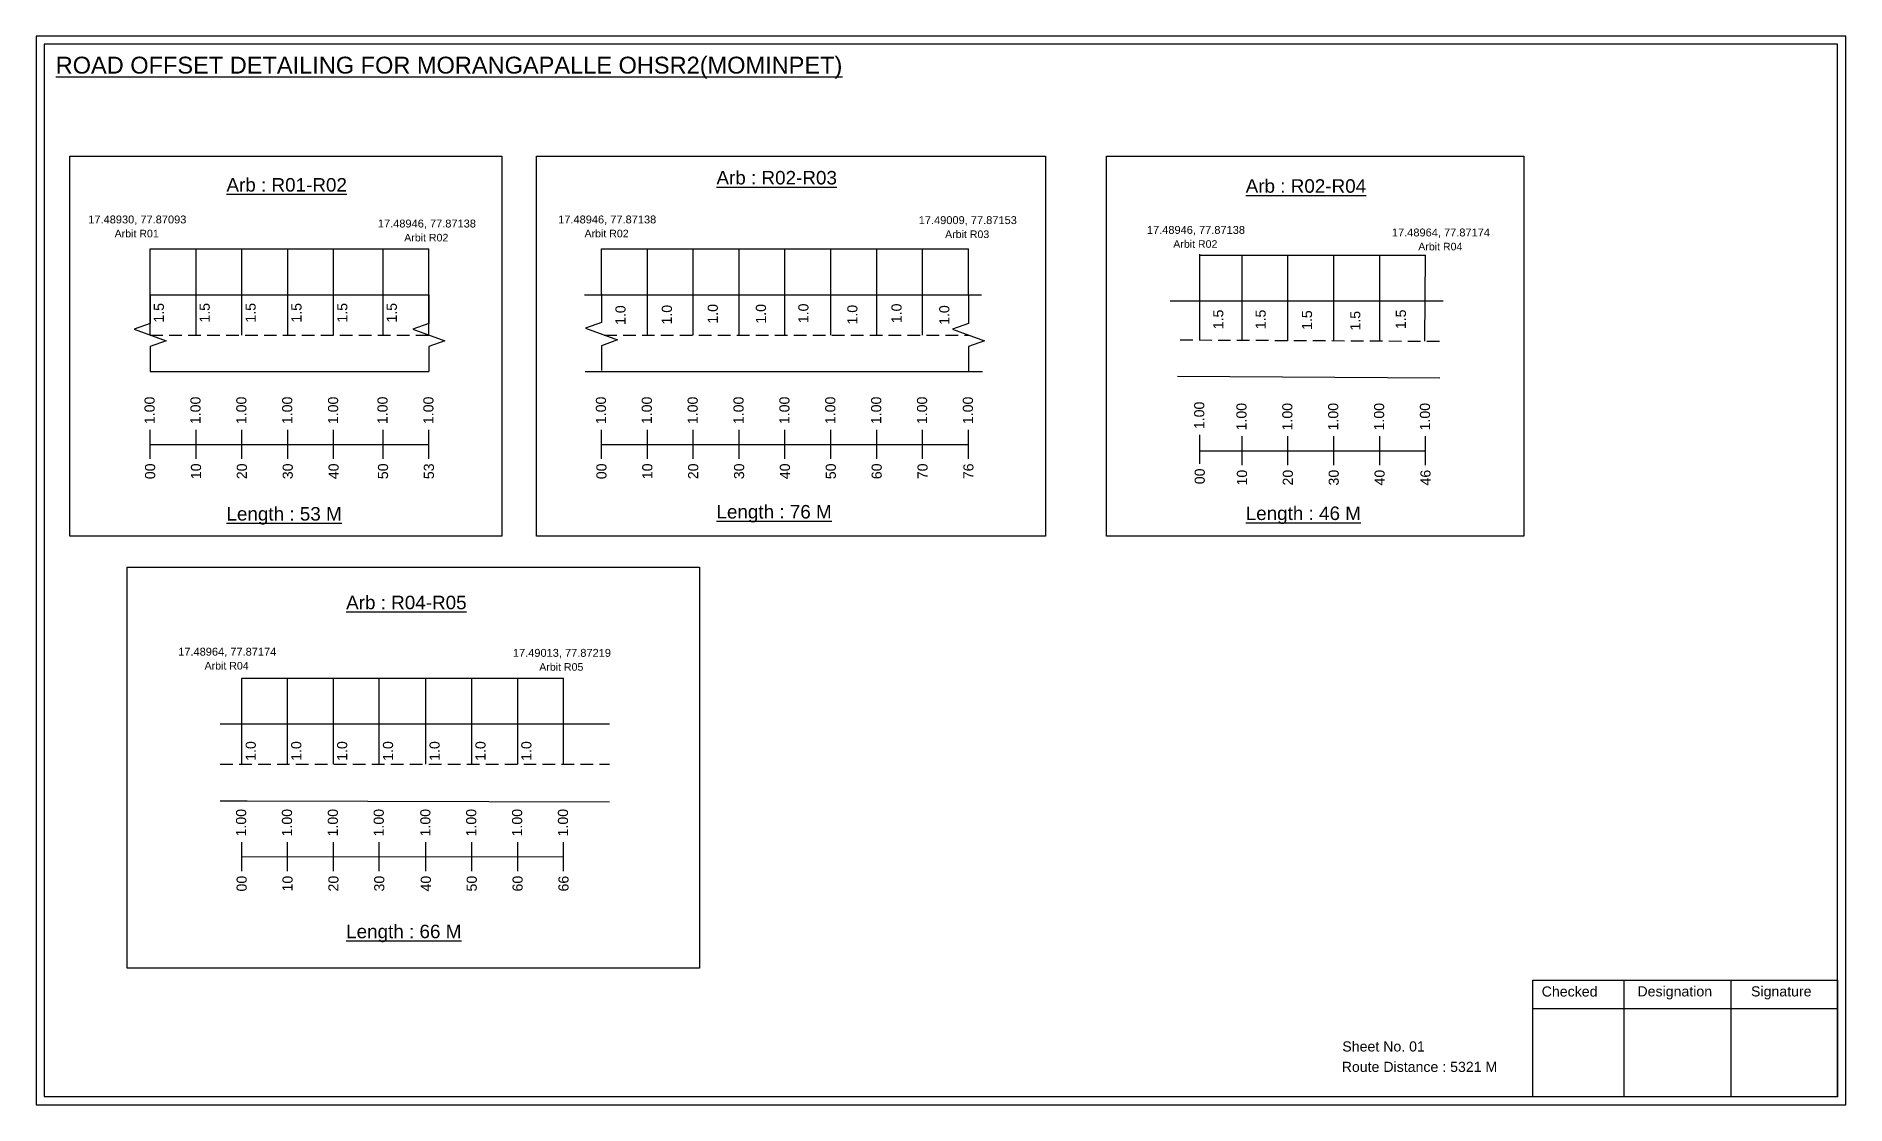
# Model space of a CAD drawing. Header units: inches. Extents: x 857 to 9621, y 2149 to 3662.
# Drawn here: x 4328 to 4864, y 2251 to 2568 of the extents above; entities that cross this region are included whole.
import ezdxf

# ---------------------------------------------------------------- set-up
doc = ezdxf.new("R2010")
doc.units = ezdxf.units.IN
doc.header["$MEASUREMENT"] = 0
doc.linetypes.add('DASHED2', pattern=[0.375, 0.25, -0.125])
doc.layers.add('PDF_Geometry', color=7, linetype='Continuous')
doc.layers.add('PDF_Text', color=5, linetype='Continuous')
doc.styles.add('PDF Arial', font='arial.ttf')
doc.styles.get("Standard").update_dxf_attribs({"font": 'arial.ttf'})

msp = doc.modelspace()

# ---------------------------------------------------------------- texts
at = {"color": 242, "true_color": 0xcd2027}
for s, height, p in [('%%UROAD OFFSET DETAILING FOR MORANGAPALLE OHSR2(MOMINPET)', 5, (4333.64, 2556.61)), ('%%UArb : R02-R03', 4, (4529.53, 2523.75)), ('%%UArb : R01-R02', 4, (4384.27, 2521.63)), ('%%UArb : R02-R04', 4, (4686.43, 2521.29)), ('%%ULength : 53 M', 4, (4384.27, 2424.13)), ('%%ULength : 76 M', 4, (4529.53, 2424.75)), ('%%ULength : 46 M', 4, (4686.43, 2424.29)), ('%%UArb : R04-R05', 4, (4419.75, 2397.85)), ('%%ULength : 66 M', 4, (4419.75, 2300.35))]:
    msp.add_text(s, height=height, dxfattribs=at).set_placement(p)
at = {"color": 5}
for s, height, p in [('17.48930, 77.87093', 2.34, (4343.3, 2512.2)), ('17.48946, 77.87138', 2.34, (4429.15, 2510.99)), ('17.48946, 77.87138', 2.34, (4482.6, 2512.2)), ('17.49009, 77.87153', 2.34, (4589.5, 2512)), ('17.48946, 77.87138', 2.34, (4657.14, 2509.1)), ('17.48964, 77.87174', 2.34, (4729.77, 2508.34)), ('Arbit R01', 2.246, (4351.12, 2508.07)), ('Arbit R02', 2.246, (4436.97, 2506.86)), ('Arbit R02', 2.246, (4490.42, 2508.08)), ('Arbit R03', 2.246, (4597.32, 2507.87)), ('Arbit R02', 2.246, (4664.96, 2504.97)), ('Arbit R04', 2.246, (4737.59, 2504.22)), ('17.48964, 77.87174', 2.34, (4369.96, 2384.1)), ('Arbit R04', 2.246, (4377.78, 2379.98)), ('17.49013, 77.87219', 2.34, (4469.18, 2383.75)), ('Arbit R05', 2.246, (4477, 2379.62))]:
    msp.add_text(s, height=height, dxfattribs=at).set_placement(p)
for s, p in [('1.5', (4365.72, 2482.79)), ('1.5', (4379.32, 2482.79)), ('1.5', (4392.92, 2482.79)), ('1.5', (4406.52, 2482.79)), ('1.5', (4420.12, 2482.79)), ('1.5', (4434.78, 2482.8)), ('1.0', (4502.58, 2482.1)), ('1.0', (4516.33, 2482.23)), ('1.0', (4529.95, 2482.49)), ('1.0', (4544.21, 2482.49)), ('1.0', (4556.8, 2482.62)), ('1.0', (4571.32, 2482.23)), ('1.0', (4584.42, 2482.62)), ('1.0', (4598.58, 2482.12)), ('1.5', (4679.79, 2480.83)), ('1.5', (4692.36, 2480.83)), ('1.5', (4706.1, 2480.63)), ('1.5', (4720.41, 2480.44)), ('1.5', (4733.93, 2480.85)), ('1.0', (4392.96, 2352.91)), ('1.0', (4406.46, 2352.91)), ('1.0', (4420.06, 2352.91)), ('1.0', (4433.66, 2352.91)), ('1.0', (4447.47, 2352.91)), ('1.0', (4461.07, 2352.91)), ('1.0', (4474.67, 2352.91))]:
    msp.add_text(s, height=3, rotation=90).set_placement(p)
at = {"color": 217, "true_color": 0x93278f}
for s, p in [('1.00', (4362.98, 2452.71)), ('1.00', (4376.58, 2452.71)), ('1.00', (4390.18, 2452.71)), ('1.00', (4403.78, 2452.71)), ('1.00', (4417.38, 2452.71)), ('1.00', (4432.03, 2452.72)), ('1.00', (4445.63, 2452.72)), ('1.00', (4496.78, 2452.71)), ('1.00', (4510.38, 2452.71)), ('1.00', (4523.98, 2452.71)), ('1.00', (4537.58, 2452.71)), ('1.00', (4551.18, 2452.71)), ('1.00', (4564.78, 2452.71)), ('1.00', (4578.38, 2452.71)), ('1.00', (4591.98, 2452.71)), ('1.00', (4605.58, 2452.71)), ('1.00', (4674.15, 2451.22)), ('1.00', (4686.67, 2450.84)), ('1.00', (4700.27, 2450.84)), ('1.00', (4713.87, 2450.84)), ('1.00', (4727.47, 2450.84)), ('1.00', (4741.07, 2450.84)), ('00', (4363.13, 2436.39)), ('10', (4376.73, 2436.39)), ('20', (4390.33, 2436.39)), ('30', (4403.93, 2436.39)), ('40', (4417.53, 2436.39)), ('50', (4432.18, 2436.4)), ('53', (4445.78, 2436.4)), ('00', (4496.93, 2436.39)), ('10', (4510.53, 2436.39)), ('20', (4524.13, 2436.39)), ('30', (4537.73, 2436.39)), ('40', (4551.33, 2436.39)), ('50', (4564.93, 2436.39)), ('60', (4578.53, 2436.39)), ('70', (4592.13, 2436.39)), ('76', (4605.73, 2436.39)), ('00', (4674.3, 2434.9)), ('10', (4686.82, 2434.52)), ('20', (4700.42, 2434.52)), ('30', (4714.02, 2434.52)), ('40', (4727.62, 2434.52)), ('46', (4741.22, 2434.52)), ('1.00', (4390.11, 2330.51)), ('1.00', (4403.71, 2330.51)), ('1.00', (4417.31, 2330.51)), ('1.00', (4430.91, 2330.51)), ('1.00', (4444.73, 2330.51)), ('1.00', (4458.33, 2330.51)), ('1.00', (4471.93, 2330.51)), ('1.00', (4485.53, 2330.51)), ('00', (4390.27, 2314.19)), ('10', (4403.87, 2314.19)), ('20', (4417.47, 2314.19)), ('30', (4431.07, 2314.19)), ('40', (4444.88, 2314.19)), ('50', (4458.48, 2314.19)), ('60', (4472.08, 2314.19)), ('66', (4485.68, 2314.19))]:
    msp.add_text(s, height=3, rotation=90, dxfattribs=at).set_placement(p)
for s, p in [('Sheet No. 01', (4715.08, 2266.77)), ('Route Distance : 5321 M', (4714.89, 2260.72))]:
    msp.add_text(s, height=3).set_placement(p)
at = {"layer": 'PDF_Text', "color": 7, "attachment_point": 7, "style": 'PDF Arial'}
for s, insert, char_height in [('Checked', (4774.18, 2283.02), 3.001), ('Designation', (4802.56, 2282.19), 3.0006), ('Signature', (4836.24, 2282.19), 3.001)]:
    msp.add_mtext(s, dxfattribs=dict(at, insert=insert, char_height=char_height))

# ---------------------------------------------------------------- linework, layer by layer
at = {"color": 5}
for p, q in [((4361.65, 2504.65), (4444.31, 2504.65)), ((4495.45, 2504.65), (4604.25, 2504.65)), ((4672.82, 2502.78), (4739.75, 2502.78)), ((4388.79, 2377.44), (4484.21, 2377.44))]:
    msp.add_line(p, q, dxfattribs=at)
for p, q in [((4361.65, 2479.12), (4361.65, 2504.65)), ((4375.25, 2479.12), (4375.25, 2504.65)), ((4388.85, 2479.12), (4388.85, 2504.65)), ((4402.45, 2479.12), (4402.45, 2504.65)), ((4416.05, 2479.12), (4416.05, 2504.65)), ((4430.71, 2479.12), (4430.71, 2504.66)), ((4444.31, 2479.12), (4444.31, 2504.66)), ((4495.45, 2491.01), (4495.45, 2504.65)), ((4509.05, 2479.12), (4509.05, 2504.65)), ((4522.65, 2479.12), (4522.65, 2504.65)), ((4536.25, 2479.12), (4536.25, 2504.65)), ((4549.85, 2479.12), (4549.85, 2504.65)), ((4563.45, 2479.12), (4563.45, 2504.65)), ((4577.05, 2479.12), (4577.05, 2504.65)), ((4590.65, 2479.12), (4590.65, 2504.65)), ((4604.25, 2491), (4604.25, 2504.65)), ((4672.82, 2477.54), (4672.82, 2503.08)), ((4685.35, 2477.49), (4685.35, 2502.78)), ((4698.95, 2477.44), (4698.95, 2502.78)), ((4712.55, 2477.5), (4712.55, 2502.78)), ((4726.15, 2477.24), (4726.15, 2502.78)), ((4739.52, 2477.28), (4739.75, 2502.78)), ((4361.65, 2491), (4444.31, 2491)), ((4490.46, 2491), (4608.07, 2491.06)), ((4745, 2489.11), (4664.04, 2489.11)), ((4361.65, 2468.32), (4444.31, 2468.32)), ((4490.6, 2468.32), (4608.38, 2468.32)), ((4666.25, 2466.9), (4743.98, 2466.47)), ((4388.79, 2351.91), (4388.79, 2377.44)), ((4402.39, 2351.91), (4402.39, 2377.44)), ((4415.99, 2351.91), (4415.99, 2377.44)), ((4429.59, 2351.91), (4429.59, 2377.44)), ((4443.41, 2351.91), (4443.41, 2377.44)), ((4457.01, 2351.91), (4457.01, 2377.44)), ((4470.61, 2351.91), (4470.61, 2377.44)), ((4484.21, 2351.91), (4484.21, 2377.44)), ((4497.81, 2363.79), (4382.38, 2363.79)), ((4382.38, 2341.11), (4390.44, 2341.11)), ((4390.44, 2341.11), (4497.81, 2340.81))]:
    msp.add_line(p, q)
at = {"linetype": 'DASHED2', "ltscale": 15}
for p, q in [((4361.65, 2479.12), (4444.31, 2479.12)), ((4496.21, 2479.12), (4604.25, 2479.12)), ((4666.97, 2477.69), (4745.25, 2477.28)), ((4382.38, 2351.91), (4497.81, 2351.91))]:
    msp.add_line(p, q, dxfattribs=at)
at = {"color": 217, "true_color": 0x93278f}
for p, q in [((4361.65, 2442.42), (4361.65, 2450.98)), ((4361.65, 2446.69), (4444.31, 2446.7)), ((4375.25, 2442.42), (4375.25, 2450.98)), ((4388.85, 2442.42), (4388.85, 2450.98)), ((4402.45, 2442.42), (4402.45, 2450.98)), ((4416.05, 2442.42), (4416.05, 2450.98)), ((4430.71, 2442.42), (4430.71, 2450.98)), ((4444.31, 2442.42), (4444.31, 2450.98)), ((4495.45, 2442.42), (4495.45, 2450.98)), ((4495.45, 2446.69), (4604.25, 2446.69)), ((4509.05, 2442.42), (4509.05, 2450.98)), ((4522.65, 2442.42), (4522.65, 2450.98)), ((4536.25, 2442.42), (4536.25, 2450.98)), ((4549.85, 2442.42), (4549.85, 2450.98)), ((4563.45, 2442.42), (4563.45, 2450.98)), ((4577.05, 2442.42), (4577.05, 2450.98)), ((4590.65, 2442.42), (4590.65, 2450.98)), ((4604.25, 2442.42), (4604.25, 2450.98)), ((4672.82, 2440.93), (4672.82, 2449.49)), ((4685.35, 2440.54), (4685.35, 2449.1)), ((4698.95, 2440.54), (4698.95, 2449.1)), ((4712.55, 2440.54), (4712.55, 2449.1)), ((4726.15, 2440.54), (4726.15, 2449.1)), ((4739.75, 2440.54), (4739.75, 2449.1)), ((4672.82, 2444.81), (4739.75, 2444.83)), ((4388.79, 2320.22), (4388.79, 2328.77)), ((4402.39, 2320.22), (4402.39, 2328.77)), ((4415.99, 2320.22), (4415.99, 2328.77)), ((4429.59, 2320.22), (4429.59, 2328.77)), ((4443.41, 2320.22), (4443.41, 2328.77)), ((4457.01, 2320.22), (4457.01, 2328.77)), ((4470.61, 2320.22), (4470.61, 2328.77)), ((4484.21, 2320.22), (4484.21, 2328.77)), ((4388.79, 2324.48), (4484.21, 2324.55))]:
    msp.add_line(p, q, dxfattribs=at)
for points in [[(4337.79, 2532.14), (4465.89, 2532.14), (4465.89, 2419.46), (4337.79, 2419.46)], [(4476.22, 2532.14), (4627.08, 2532.14), (4627.08, 2419.46), (4476.22, 2419.46)], [(4645.12, 2532.14), (4768.92, 2532.14), (4768.92, 2419.46), (4645.12, 2419.46)], [(4354.86, 2410.28), (4524.48, 2410.28), (4524.48, 2291.46), (4354.86, 2291.46)]]:
    msp.add_lwpolyline(points, close=True)
at = {"linetype": 'Continuous'}
for points in [[(4361.65, 2491), (4361.65, 2482.57), (4356.91, 2480.85), (4366.4, 2477.39), (4361.65, 2475.67), (4361.65, 2468.32)], [(4444.31, 2491), (4444.31, 2482.57), (4439.57, 2480.85), (4449.05, 2477.39), (4444.31, 2475.67), (4444.31, 2468.32)], [(4495.43, 2491.29), (4495.43, 2482.86), (4490.69, 2481.13), (4500.17, 2477.68), (4495.43, 2475.95), (4495.43, 2468.6)], [(4604.25, 2491), (4604.25, 2482.57), (4599.51, 2480.85), (4608.99, 2477.39), (4604.25, 2475.67), (4604.25, 2468.32)]]:
    msp.add_lwpolyline(points, dxfattribs=at)
at = {"layer": 'PDF_Geometry'}
for points in [[(4327.86, 2567.69), (4327.86, 2250.97), (4864.34, 2250.97), (4864.34, 2567.69)], [(4330.19, 2565.36), (4330.19, 2253.39), (4861.92, 2253.39), (4861.92, 2565.36)]]:
    msp.add_lwpolyline(points, close=True, dxfattribs=at)
at = {"layer": 'PDF_Geometry', "color": 242, "true_color": 0xcc1f26}
msp.add_lwpolyline([(4861.92, 2253.3), (4771.58, 2253.3), (4771.58, 2287.91), (4861.92, 2287.91)], close=True, dxfattribs=at)
for points in [[(4798.56, 2287.91), (4798.56, 2253.3)], [(4830.28, 2287.91), (4830.28, 2253.3)], [(4771.58, 2279.54), (4861.92, 2279.54)]]:
    msp.add_lwpolyline(points, dxfattribs=at)

msp.set_redraw_order([(e.dxf.handle, doc.entitydb.next_handle()) for e in msp.query("TEXT MTEXT ATTDEF DIMENSION ARC_DIMENSION")])  # texts and dimensions are drawn at this point

doc.saveas('drawing.dxf')
